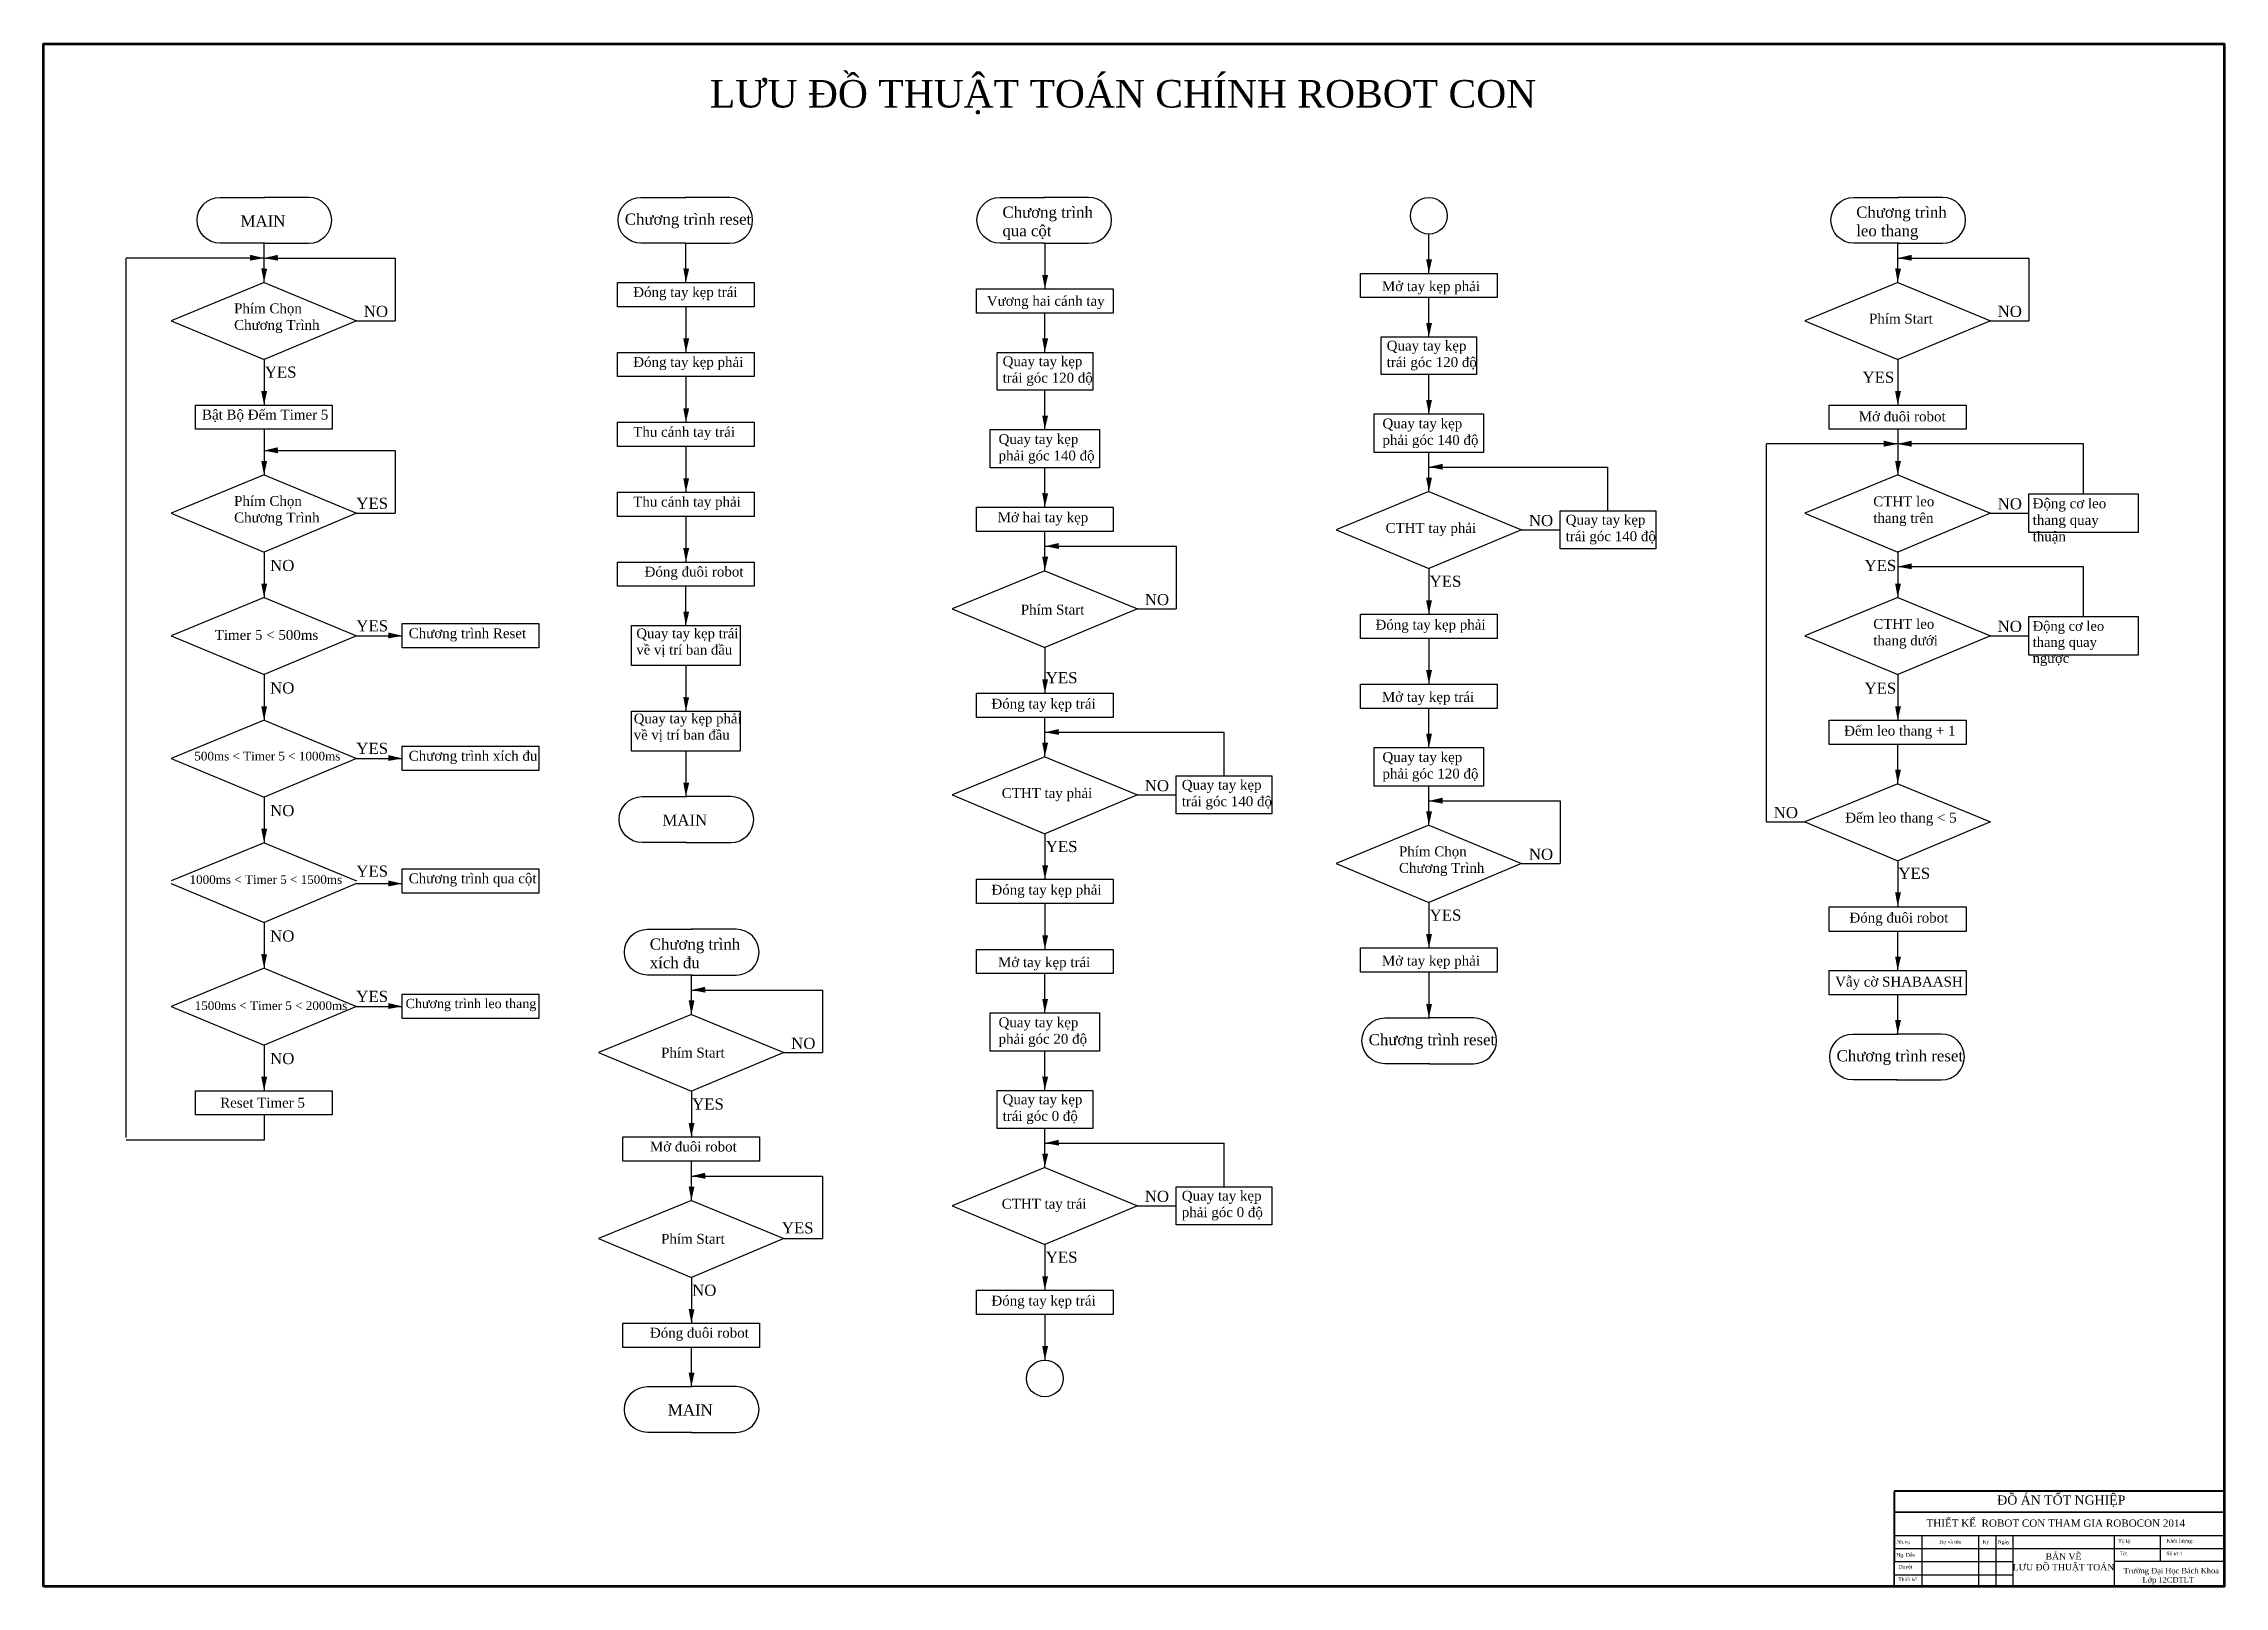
# Model space of a CAD drawing. Header units: inches. Extents: x 10 to 2893, y 8 to 851.
# Drawn here: x 1704 to 2893, y 8 to 849 of the extents above; entities that cross this region are included whole.
import ezdxf

# ---------------------------------------------------------------- set-up
doc = ezdxf.new("R2010")
doc.units = ezdxf.units.IN
doc.header["$MEASUREMENT"] = 0
for name, color, linetype in [('DUONG BAO', 80, 'Continuous'), ('PARTS', 7, 'Continuous'), ('WIRE', 7, 'Continuous')]:
    doc.layers.add(name, color=color, linetype=linetype)
doc.layers.add('net dam', color=7, linetype='Continuous', lineweight=35)
doc.styles.add('Manh', font='times_0.ttf')

msp = doc.modelspace()

# ---------------------------------------------------------------- texts
at = {"layer": 'DUONG BAO', "color": 7, "style": 'Manh'}
for s, insert, char_height, width, attachment_point in [('\\pt255;L{\\fTimes New Roman|b0|i0|c163|p18;Ư}U {\\fTimes New Roman|b0|i0|c238|p18;Đ}Ồ THUẬT TOÁN CHÍNH ROBOT CON', (2067.1, 829.5), 15, 646.221, 1), ('MAIN', (1811.2, 755.7), 6.07, 460.858, 1), ('Chương trình reset', (2020.7, 756.7), 6.075, 460.858, 1), ('Chương trình qua cột', (2226.6, 760.5), 6.075, 52.333, 1), ('Chương trình leo thang', (2692.1, 760.5), 6.075, 52.333, 1), ('Đóng tay kẹp trái', (2025.3, 716.6), 5.4, 66.72, 1), ('Mở tay kẹp phải', (2433.5, 719.8), 5.4, 66.72, 1), ('Phím Chọn Chương Trình', (1807.7, 707.7), 5.4, 60.639, 1), ('NO', (1878.4, 706.4), 6.07, 460.858, 1), ('Vương hai cánh tay', (2218.1, 711.8), 5.4, 66.72, 1), ('Phím Start', (2699.1, 702.1), 5.4, 60.639, 1), ('NO', (2769.2, 706.4), 6.07, 460.858, 1), ('Đóng tay kẹp phải', (2025.3, 678.5), 5.4, 66.72, 1), ('Quay tay kẹp trái góc 120 độ', (2226.7, 678.9), 5.4, 52.376, 1), ('Quay tay kẹp trái góc 120 độ', (2436.1, 687.4), 5.4, 52.376, 1), ('YES', (1824.4, 673.3), 6.07, 460.858, 1), ('YES', (2695.5, 670.5), 6.07, 460.858, 1), ('Bật Bộ Đếm Timer 5', (1790.2, 649.8), 5.4, 66.72, 1), ('Quay tay kẹp phải góc 140 độ', (2433.8, 645), 5.4, 53.895, 1), ('Mở đuôi robot', (2693.5, 648.8), 5.4, 70.148, 1), ('Thu cánh tay trái', (2025.3, 640.4), 5.4, 66.72, 1), ('Quay tay kẹp phải góc 140 độ', (2224.5, 636.5), 5.4, 53.895, 1), ('Phím Chọn Chương Trình', (1807.7, 602.7), 5.4, 60.639, 1), ('YES', (1874.3, 601.8), 6.07, 460.858, 1), ('Thu cánh tay phải', (2025.3, 602.3), 5.4, 66.72, 1), ('CTHT leo thang trên', (2701.4, 602.5), 5.4, 51.796, 1), ('NO', (2769.2, 601.5), 6.07, 460.858, 1), ('Động cơ leo thang quay thuận', (2788.3, 601.4), 5.4, 55.493, 1), ('Mở hai tay kẹp', (2224, 593.8), 5.4, 66.72, 1), ('CTHT tay phải', (2435.5, 588), 5.4, 60.639, 1), ('NO', (2513.6, 592.4), 6.07, 460.858, 1), ('Quay tay kẹp trái góc 140 độ', (2533.7, 592.5), 5.4, 52.376, 1), ('NO', (1827.3, 567.9), 6.07, 460.858, 1), ('Đóng đuôi robot', (2031.5, 564.2), 5.4, 66.72, 1), ('YES', (2459.5, 559.3), 6.07, 460.858, 1), ('YES', (2696.6, 567.9), 6.07, 460.858, 1), ('NO', (2304.2, 549.3), 6.07, 460.858, 1), ('YES', (1874.3, 535), 6.07, 460.858, 1), ('Phím Start', (2236.6, 543.5), 5.4, 60.639, 1), ('Đóng tay kẹp phải', (2430, 535.3), 5.4, 77.207, 1), ('CTHT leo thang dưới', (2701.4, 535.7), 5.4, 51.796, 1), ('Timer 5 < 500ms', (1797.1, 529.7), 5.4, 60.639, 1), ('Chương trình Reset', (1902.9, 530.6), 5.4, 66.72, 1), ('Quay tay kẹp trái về vị trí ban đầu', (2027, 530.5), 5.325, 59.896, 1), ('NO', (2769.2, 534.7), 6.07, 460.858, 1), ('Động cơ leo thang quay ngược', (2788.3, 534.5), 5.25, 56.331, 1), ('NO', (1827.3, 501.1), 6.07, 460.858, 1), ('YES', (2250.2, 506.7), 6.07, 460.858, 1), ('YES', (2696.6, 501), 6.07, 460.858, 1), ('Đóng tay kẹp trái', (2220.6, 492.2), 5.4, 70.148, 1), ('Mở tay kẹp trái', (2433.5, 495.9), 5.4, 66.72, 1), ('Quay tay kẹp phải về vị trí ban đầu', (2025.6, 484.1), 5.325, 59.896, 1), ('Đếm leo thang + 1', (2685.5, 477.5), 5.4, 70.148, 1), ('YES', (1874.3, 468.2), 6.07, 460.858, 1), ('Chương trình xích đu', (1902.9, 463.8), 5.4, 71.211, 1), ('500ms < Timer 5 < 1000ms', (1786, 463.3), 4.725, 97.271, 1), ('Quay tay kẹp phải góc 120 độ', (2433.8, 463.1), 5.4, 53.895, 1), ('CTHT tay phải', (2226.2, 443.5), 5.4, 60.639, 1), ('NO', (2304.2, 447.9), 6.07, 460.858, 1), ('Quay tay kẹp trái góc 140 độ', (2324.4, 448), 5.4, 52.376, 1), ('NO', (1827.3, 434.3), 6.07, 460.858, 1), ('MAIN', (2041.2, 429.1), 6.07, 460.858, 1), ('NO', (2647.1, 433.2), 6.07, 460.858, 1), ('Đếm leo thang < 5', (2686.1, 430.1), 5.4, 60.639, 1), ('YES', (2250.2, 414.7), 6.07, 460.858, 1), ('Phím Chọn Chương Trình', (2442.8, 411.7), 5.4, 60.639, 1), ('NO', (2513.6, 410.5), 6.07, 460.858, 1), ('1000ms < Timer 5 < 1500ms', (1783.4, 396), 4.725, 97.271, 1), ('YES', (1874.3, 401.3), 6.07, 460.858, 1), ('Chương trình qua cột', (1902.9, 397), 5.4, 71.556, 1), ('YES', (2715.1, 400.1), 6.07, 460.858, 1), ('Đóng tay kẹp phải', (2220.6, 390.8), 5.4, 77.207, 1), ('YES', (2459.5, 377.3), 6.07, 460.858, 1), ('Đóng đuôi robot', (2688.4, 375.6), 5.4, 70.148, 1), ('NO', (1827.3, 365.9), 6.07, 460.858, 1), ('Chương trình xích đu', (2034.3, 361.5), 6.075, 52.333, 1), ('Mở tay kẹp trái', (2224.2, 351.3), 5.4, 66.72, 1), ('Mở tay kẹp phải', (2433.5, 352.1), 5.4, 66.72, 1), ('YES', (1874.3, 333), 6.07, 460.858, 1), ('Vẫy cờ SHABAASH', (2680.6, 340.7), 5.4, 70.148, 1), ('1500ms < Timer 5 < 2000ms', (1786.2, 327.3), 4.725, 97.271, 1), ('Chương trình leo thang', (1901.2, 328.6), 5.062, 75.233, 1), ('Quay tay kẹp phải góc 20 độ', (2224.5, 318.5), 5.4, 53.895, 1), ('Chương trình reset', (2426.3, 309.4), 6.075, 460.858, 1), ('NO', (1827.3, 299.1), 6.07, 460.858, 1), ('Phím Start', (2040.5, 302), 5.4, 60.639, 1), ('NO', (2111.4, 307.4), 6.07, 460.858, 1), ('Chương trình reset', (2681.4, 300.6), 6.075, 460.858, 1), ('Reset Timer 5', (1800.1, 274.7), 5.4, 66.72, 1), ('YES', (2057.4, 274.3), 6.07, 460.858, 1), ('Quay tay kẹp trái góc 0 độ', (2226.7, 276.5), 5.4, 52.376, 1), ('Mở đuôi robot', (2034.4, 250.8), 5.4, 66.72, 1), ('CTHT tay trái', (2226.2, 219.6), 5.4, 60.639, 1), ('NO', (2304.2, 224), 6.07, 460.858, 1), ('Quay tay kẹp phải góc 0 độ', (2324.4, 224), 5.4, 52.376, 1), ('YES', (2106.3, 206.8), 6.07, 460.858, 1), ('Phím Start', (2040.5, 200.5), 5.4, 60.639, 1), ('YES', (2250.2, 190.8), 6.07, 460.858, 1), ('NO', (2057.4, 172.8), 6.07, 460.858, 1), ('Đóng tay kẹp trái', (2220.6, 166.8), 5.4, 70.148, 1), ('Đóng đuôi robot', (2034.4, 149.3), 5.4, 66.72, 1), ('MAIN', (2044.2, 107.5), 6.07, 460.858, 1), ('{\\fTimes New Roman|b0|i0|c238|p18;Đ}Ồ ÁN TỐT NGHIỆP', (2769, 57.9), 5, 135.43, 1), ('THIẾT KẾ  ROBOT CON THAM GIA ROBOCON 2014', (2730.4, 44.8), 4, 173.157, 1), ('Nh.vụ', (2713.9, 33.7), 2, 35.023, 1), ('Hg. Dẫn ', (2713.9, 26.5), 2, 35.023, 1), ('Họ và tên', (2737.4, 33.7), 2, 35.023, 1), ('Ký', (2760.9, 33.7), 2, 35.023, 1), ('Ngày', (2769.2, 33.7), 2, 35.023, 1), ('BẢN VẼ \\PL{\\fTimes New Roman|b0|i0|c163|p18;Ư}U {\\fTimes New Roman|b0|i0|c238|p18;Đ}Ồ THUẬT TOÁN', (2805.1, 26.4), 3.5, 56, 2), ('^ITỷ lệ:  ', (2827, 33.9), 2, 29.039, 1), ('Tờ:', (2835.8, 27.2), 2, 35.023, 1), ('Khối l{\\fTimes New Roman|b0|i0|c163|p18;ư}ợng:', (2861.2, 34.2), 2, 35.023, 1), ('Số tờ:1', (2861.2, 27.2), 2, 35.023, 1), ('Thiết kế', (2715, 13.2), 2, 35.023, 1), ('Duyệt', (2715.2, 20), 2, 35.023, 1), ('Tr{\\fTimes New Roman|b0|i0|c163|p18;ư}ờng {\\fTimes New Roman|b0|i0|c238|p18;Đ}ại Học Bách Khoa\\P         Lớp 12CDTLT', (2837.9, 18.4), 3, 250.195, 1)]:
    msp.add_mtext(s, dxfattribs=dict(at, insert=insert, char_height=char_height, width=width, attachment_point=attachment_point))

# ---------------------------------------------------------------- blocks, each defined once
blk = doc.blocks.new('dfasd')
at = {"layer": 'WIRE'}
for points in [[(9671.8, 757.21), (9659.71, 757.21, -1), (9659.71, 769.55)], [(9671.53, 757.21), (9683.61, 757.21, 1), (9683.61, 769.55)]]:
    blk.add_lwpolyline(points, format="xyb", dxfattribs=at)
for points in [[(9659.71, 769.55), (9671.8, 769.55)], [(9683.61, 769.55), (9671.53, 769.55)]]:
    blk.add_lwpolyline(points, dxfattribs=at)

# ---------------------------------------------------------------- linework, layer by layer
for p, q in [((2249.7, 740.5), (2249.7, 715.6)), ((1748.8, 253), (1748.8, 732.4)), ((1824, 732.4), (1748.8, 732.4)), ((1824, 732.4), (1895.5, 732.4)), ((1895.5, 732.4), (1895.5, 698.3)), ((2714.7, 732.4), (2786.3, 732.4)), ((2786.3, 732.4), (2786.3, 698.3)), ((2054, 705.9), (2054, 681)), ((1874.5, 698.3), (1895.5, 698.3)), ((2765.3, 698.3), (2786.3, 698.3)), ((1824, 677.2), (1824, 652.3)), ((2054, 667.8), (2054, 642.9)), ((2714.7, 677.2), (2714.7, 652.3)), ((1824, 639.1), (1824, 614.2)), ((2643.1, 425.1), (2643.1, 631.1)), ((2714.7, 631.1), (2643.1, 631.1)), ((2714.7, 639.1), (2714.7, 614.2)), ((2816.1, 631.1), (2714.7, 631.1)), ((2816.1, 603.9), (2816.1, 631.1)), ((1824, 627.5), (1895.5, 627.5)), ((1895.5, 627.5), (1895.5, 593.4)), ((2054, 629.7), (2054, 604.8)), ((2459.1, 618.5), (2556.7, 618.5)), ((2556.7, 594.6), (2556.7, 618.5)), ((1874.5, 593.4), (1895.5, 593.4)), ((2054, 591.6), (2054, 566.7)), ((2509.6, 584.3), (2530.6, 584.3)), ((2765.3, 593.4), (2786.3, 593.4)), ((1824, 572.2), (1824, 547.4)), ((2249.7, 575.3), (2321.3, 575.3)), ((2321.3, 575.3), (2321.3, 541.2)), ((2714.7, 572.2), (2714.7, 547.4)), ((2459.1, 563.2), (2459.1, 538.3)), ((2816.1, 564.2), (2714.7, 564.2)), ((2816.1, 537), (2816.1, 564.2)), ((2300.3, 541.2), (2321.3, 541.2)), ((1874.5, 526.5), (1899.4, 526.5)), ((2459.1, 525.1), (2459.1, 500.2)), ((2765.3, 526.5), (2786.3, 526.5)), ((2249.7, 520.1), (2249.7, 495.2)), ((1824, 505.4), (1824, 480.5)), ((2054, 510.3), (2054, 485.5)), ((2714.7, 505.4), (2714.7, 480.5)), ((2054, 463.7), (2054, 438.9)), ((2249.7, 473.9), (2347.4, 473.9)), ((2347.4, 450.1), (2347.4, 473.9)), ((1874.5, 459.7), (1899.4, 459.7)), ((1824, 438.6), (1824, 413.7)), ((2300.3, 439.8), (2321.3, 439.8)), ((2459.1, 436.5), (2530.6, 436.5)), ((2530.6, 436.5), (2530.6, 402.4)), ((2249.7, 418.6), (2249.7, 393.8)), ((2643.1, 425.1), (2664.1, 425.1)), ((2509.6, 402.4), (2530.6, 402.4)), ((2714.7, 403.9), (2714.7, 379.1)), ((1874.5, 391.4), (1899.4, 391.4)), ((2249.7, 380.5), (2249.7, 355.6)), ((2459.1, 381.2), (2459.1, 356.4)), ((1824, 370.2), (1824, 345.4)), ((2057, 333.4), (2128.5, 333.4)), ((2128.5, 333.4), (2128.5, 299.3)), ((2459.1, 343.1), (2459.1, 318.3)), ((1874.5, 324.5), (1899.4, 324.5)), ((1824, 303.4), (1824, 278.5)), ((2107.5, 299.3), (2128.5, 299.3)), ((2057, 278.2), (2057, 253.3)), ((1824, 265.3), (1824, 251.5)), ((1824, 251.5), (1748.8, 251.5)), ((2249.7, 250), (2347.4, 250)), ((2347.4, 226.1), (2347.4, 250)), ((2057, 232), (2128.5, 232)), ((2128.5, 232), (2128.5, 197.9)), ((2300.3, 215.8), (2321.3, 215.8)), ((2107.5, 197.9), (2128.5, 197.9)), ((2249.7, 194.7), (2249.7, 169.8)), ((2057, 176.7), (2057, 151.9)), ((2249.7, 156.6), (2249.7, 131.7))]:
    msp.add_line(p, q)
for points in [[(2016.7, 719.1), (2091.3, 719.1), (2091.3, 705.9), (2016.7, 705.9)], [(2212.5, 715.6), (2287, 715.6), (2287, 702.4), (2212.5, 702.4)], [(2421.8, 724.1), (2496.3, 724.1), (2496.3, 710.9), (2421.8, 710.9)], [(2016.7, 681), (2091.3, 681), (2091.3, 667.8), (2016.7, 667.8)], [(2223.7, 681), (2275.8, 681), (2275.8, 660.4), (2223.7, 660.4)], [(2433, 689.5), (2485.1, 689.5), (2485.1, 668.9), (2433, 668.9)], [(1786.7, 652.3), (1861.2, 652.3), (1861.2, 639.1), (1786.7, 639.1)], [(2016.7, 642.9), (2091.3, 642.9), (2091.3, 629.7), (2016.7, 629.7)], [(2429.3, 647.5), (2488.9, 647.5), (2488.9, 626.5), (2429.3, 626.5)], [(2677.4, 652.3), (2752, 652.3), (2752, 639.1), (2677.4, 639.1)], [(2219.9, 639), (2279.5, 639), (2279.5, 618), (2219.9, 618)], [(2016.7, 604.8), (2091.3, 604.8), (2091.3, 591.6), (2016.7, 591.6)], [(2212.5, 596.7), (2287, 596.7), (2287, 583.4), (2212.5, 583.4)], [(2530.6, 594.6), (2582.8, 594.6), (2582.8, 574), (2530.6, 574)], [(2786.3, 603.9), (2845.9, 603.9), (2845.9, 582.9), (2786.3, 582.9)], [(2016.7, 566.7), (2091.3, 566.7), (2091.3, 553.5), (2016.7, 553.5)], [(2421.8, 538.3), (2496.3, 538.3), (2496.3, 525.1), (2421.8, 525.1)], [(2786.3, 537), (2845.9, 537), (2845.9, 516), (2786.3, 516)], [(1899.4, 533.2), (1973.9, 533.2), (1973.9, 519.9), (1899.4, 519.9)], [(2024.4, 532.1), (2083.6, 532.1), (2083.6, 510.3), (2024.4, 510.3)], [(2421.8, 500.2), (2496.3, 500.2), (2496.3, 486.9), (2421.8, 486.9)], [(2212.5, 495.2), (2287, 495.2), (2287, 482), (2212.5, 482)], [(2024.4, 485.5), (2083.6, 485.5), (2083.6, 463.7), (2024.4, 463.7)], [(2677.4, 480.5), (2752, 480.5), (2752, 467.3), (2677.4, 467.3)], [(1899.4, 466.3), (1973.9, 466.3), (1973.9, 453.1), (1899.4, 453.1)], [(2429.3, 465.6), (2488.9, 465.6), (2488.9, 444.6), (2429.3, 444.6)], [(2321.3, 450.1), (2373.4, 450.1), (2373.4, 429.4), (2321.3, 429.4)], [(1899.4, 399.5), (1973.9, 399.5), (1973.9, 386.2), (1899.4, 386.2)], [(2212.5, 393.8), (2287, 393.8), (2287, 380.5), (2212.5, 380.5)], [(2677.4, 378.7), (2752, 378.7), (2752, 365.4), (2677.4, 365.4)], [(2212.5, 355.6), (2287, 355.6), (2287, 342.4), (2212.5, 342.4)], [(2421.8, 356.4), (2496.3, 356.4), (2496.3, 343.1), (2421.8, 343.1)], [(2677.4, 344.1), (2752, 344.1), (2752, 330.8), (2677.4, 330.8)], [(1899.4, 331.2), (1973.9, 331.2), (1973.9, 317.9), (1899.4, 317.9)], [(2219.9, 321), (2279.5, 321), (2279.5, 300), (2219.9, 300)], [(1786.7, 278.5), (1861.2, 278.5), (1861.2, 265.3), (1786.7, 265.3)], [(2223.7, 278.7), (2275.8, 278.7), (2275.8, 258), (2223.7, 258)], [(2019.7, 253.3), (2094.2, 253.3), (2094.2, 240.1), (2019.7, 240.1)], [(2321.3, 226.1), (2373.4, 226.1), (2373.4, 205.5), (2321.3, 205.5)], [(2212.5, 169.8), (2287, 169.8), (2287, 156.6), (2212.5, 156.6)], [(2019.7, 151.9), (2094.2, 151.9), (2094.2, 138.6), (2019.7, 138.6)]]:
    msp.add_lwpolyline(points, close=True)
for centre in [(2459.1, 755.5), (2249.7, 121.7)]:
    msp.add_circle(centre, 10)
at = {"layer": 'DUONG BAO', "color": 7, "lineweight": 40}
for p, q in [((2712.8, 60.4), (2892.8, 60.4)), ((2712.8, 60), (2712.8, 22))]:
    msp.add_line(p, q, dxfattribs=at)
at = {"layer": 'DUONG BAO', "color": 7}
for p, q in [((2892.8, 60.5), (2892.8, 8.3)), ((2712.8, 36), (2892.8, 36)), ((2727.8, 36), (2727.8, 22)), ((2758.7, 36), (2758.7, 22)), ((2768.2, 36), (2768.2, 22)), ((2777.5, 36), (2777.5, 22)), ((2832.8, 36), (2832.8, 22)), ((2857.8, 36), (2857.8, 22)), ((2712.8, 29), (2777.5, 29)), ((2712.8, 29), (2777.5, 29)), ((2712.8, 29), (2892.8, 29)), ((2777.5, 29), (2777.5, 22)), ((2832.8, 29), (2832.8, 22)), ((2712.8, 21.9), (2777.5, 21.9)), ((2712.8, 14.7), (2777.5, 14.7)), ((2727.8, 22), (2727.8, 8.3)), ((2758.7, 22), (2758.7, 8.3)), ((2768.2, 22), (2768.2, 8.3)), ((2777.5, 22), (2777.5, 8.3)), ((2777.5, 19.1), (2777.5, 8.3)), ((2832.8, 22), (2832.8, 8.3)), ((2832.8, 22), (2892.8, 22)), ((2832.8, 19.1), (2832.8, 8.3)), ((2892.8, 8.3), (2712.8, 8.3))]:
    msp.add_line(p, q, dxfattribs=at)
for points in [[(1816.3, 731), (1816.4, 734.2), (1824, 732.4)], [(1822.5, 726.8), (1825.7, 726.7), (1824, 719.1)], [(1831.6, 731), (1831.5, 734.2), (1824, 732.4)], [(2052.6, 726.8), (2055.8, 726.7), (2054, 719.1)], [(2457.6, 731.7), (2460.8, 731.7), (2459.1, 724.1)], [(2713.3, 726.8), (2716.5, 726.7), (2714.7, 719.1)], [(2722.3, 731), (2722.3, 734.2), (2714.7, 732.4)], [(2248.3, 723.3), (2251.5, 723.2), (2249.7, 715.6)], [(2457.6, 697.1), (2460.8, 697.1), (2459.1, 689.5)], [(2052.6, 688.6), (2055.8, 688.6), (2054, 681)], [(2248.3, 688.6), (2251.5, 688.6), (2249.7, 681)], [(1822.5, 659.9), (1825.7, 659.9), (1824, 652.3)], [(2457.6, 655.1), (2460.8, 655.1), (2459.1, 647.5)], [(2713.3, 659.9), (2716.5, 659.9), (2714.7, 652.3)], [(2052.6, 650.5), (2055.8, 650.5), (2054, 642.9)], [(2248.3, 646.6), (2251.5, 646.6), (2249.7, 639)], [(2707.1, 629.6), (2707.1, 632.9), (2714.7, 631.1)], [(2722.3, 629.6), (2722.3, 632.9), (2714.7, 631.1)], [(1822.5, 621.8), (1825.7, 621.8), (1824, 614.2)], [(1831.6, 626), (1831.5, 629.3), (1824, 627.5)], [(2466.7, 617.1), (2466.6, 620.3), (2459.1, 618.5)], [(2713.3, 621.8), (2716.5, 621.8), (2714.7, 614.2)], [(2052.6, 612.4), (2055.8, 612.4), (2054, 604.8)], [(2457.6, 612.7), (2460.8, 612.7), (2459.1, 605.1)], [(2248.3, 604.3), (2251.5, 604.2), (2249.7, 596.7)], [(2052.6, 574.3), (2055.8, 574.3), (2054, 566.7)], [(2257.4, 573.9), (2257.3, 577.1), (2249.7, 575.3)], [(2248.3, 569.7), (2251.5, 569.6), (2249.7, 562)], [(2722.3, 562.8), (2722.3, 566), (2714.7, 564.2)], [(1822.5, 555), (1825.7, 554.9), (1824, 547.4)], [(2713.3, 555), (2716.5, 554.9), (2714.7, 547.4)], [(2052.6, 539.7), (2055.8, 539.7), (2054, 532.1)], [(2457.6, 545.9), (2460.8, 545.9), (2459.1, 538.3)], [(1891.8, 525.1), (1891.8, 528.3), (1899.4, 526.5)], [(2248.3, 502.8), (2251.5, 502.8), (2249.7, 495.2)], [(2457.6, 507.8), (2460.8, 507.8), (2459.1, 500.2)], [(1822.5, 488.1), (1825.7, 488.1), (1824, 480.5)], [(2052.6, 493.1), (2055.8, 493), (2054, 485.5)], [(2713.3, 488.1), (2716.5, 488.1), (2714.7, 480.5)], [(2257.4, 472.5), (2257.3, 475.7), (2249.7, 473.9)], [(2248.3, 468.2), (2251.5, 468.2), (2249.7, 460.6)], [(2457.6, 473.2), (2460.8, 473.1), (2459.1, 465.6)], [(1891.8, 458.3), (1891.8, 461.5), (1899.4, 459.7)], [(2713.3, 453.5), (2716.5, 453.5), (2714.7, 445.9)], [(2052.6, 446.5), (2055.8, 446.4), (2054, 438.9)], [(2457.6, 430.8), (2460.8, 430.8), (2459.1, 423.2)], [(2466.7, 435), (2466.6, 438.3), (2459.1, 436.5)], [(1822.5, 421.3), (1825.7, 421.3), (1824, 413.7)], [(1891.8, 389.9), (1891.8, 393.1), (1899.4, 391.4)], [(2248.3, 401.4), (2251.5, 401.3), (2249.7, 393.8)], [(2713.3, 386.7), (2716.5, 386.6), (2714.7, 379.1)], [(2248.3, 363.3), (2251.5, 363.2), (2249.7, 355.6)], [(2457.6, 364), (2460.8, 363.9), (2459.1, 356.4)], [(1822.5, 353), (1825.7, 352.9), (1824, 345.4)], [(2713.3, 351.7), (2716.5, 351.6), (2714.7, 344.1)], [(2064.6, 332), (2064.5, 335.2), (2057, 333.4)], [(1891.8, 323.1), (1891.8, 326.3), (1899.4, 324.5)], [(2055.5, 327.8), (2058.7, 327.7), (2057, 320.1)], [(2248.3, 328.6), (2251.5, 328.6), (2249.7, 321)], [(2457.6, 325.9), (2460.8, 325.8), (2459.1, 318.3)], [(2713.3, 317.1), (2716.5, 317), (2714.7, 309.4)], [(1822.5, 286.1), (1825.7, 286.1), (1824, 278.5)], [(2248.3, 286.3), (2251.5, 286.2), (2249.7, 278.7)], [(2055.5, 260.9), (2058.7, 260.9), (2057, 253.3)], [(2257.4, 248.6), (2257.3, 251.8), (2249.7, 250)], [(2248.3, 244.3), (2251.5, 244.2), (2249.7, 236.7)], [(2055.5, 226.3), (2058.7, 226.3), (2057, 218.7)], [(2064.6, 230.5), (2064.5, 233.8), (2057, 232)], [(2248.3, 177.4), (2251.5, 177.4), (2249.7, 169.8)], [(2055.5, 159.5), (2058.7, 159.4), (2057, 151.9)], [(2248.3, 139.3), (2251.5, 139.3), (2249.7, 131.7)], [(2055.5, 124.9), (2058.7, 124.8), (2057, 117.2)]]:
    msp.add_solid(points, dxfattribs=at)
at = {"layer": 'net dam'}
msp.add_line((2892.7, 48.8), (2713.5, 48.8), dxfattribs=at)
at = {"layer": 'net dam', "color": 7}
msp.add_line((2712.8, 22), (2712.8, 8.3), dxfattribs=at)
at = {"layer": 'net dam', "color": 7, "lineweight": 60}
msp.add_lwpolyline([(1703.8, 8.3), (1703.8, 849.3), (2892.8, 849.3), (2892.8, 8.3), (1703.8, 8.3)], close=True, dxfattribs=at)
at = {"layer": 'PARTS'}
for p, q in [((1824, 719.1), (1824, 740.5)), ((2054, 719.1), (2054, 740.5)), ((2459.1, 724.1), (2459.1, 745.5)), ((2714.7, 719.1), (2714.7, 740.5)), ((1824, 719.1), (1773.4, 698.3)), ((1824, 719.1), (1874.5, 698.3)), ((2714.7, 719.1), (2664.1, 698.3)), ((2714.7, 719.1), (2765.3, 698.3)), ((2249.7, 681), (2249.7, 702.4)), ((2459.1, 689.5), (2459.1, 710.9)), ((1773.4, 698.3), (1824, 677.2)), ((1874.5, 698.3), (1824, 677.2)), ((2664.1, 698.3), (2714.7, 677.2)), ((2765.3, 698.3), (2714.7, 677.2)), ((2459.1, 647.5), (2459.1, 668.9)), ((2249.7, 639), (2249.7, 660.4)), ((2459.1, 605.1), (2459.1, 626.5)), ((1824, 614.2), (1773.4, 593.4)), ((1824, 614.2), (1874.5, 593.4)), ((2249.7, 596.7), (2249.7, 618)), ((2714.7, 614.2), (2664.1, 593.4)), ((2714.7, 614.2), (2765.3, 593.4)), ((2459.1, 605.1), (2408.5, 584.3)), ((2459.1, 605.1), (2509.6, 584.3)), ((1773.4, 593.4), (1824, 572.2)), ((1874.5, 593.4), (1824, 572.2)), ((2249.7, 562), (2249.7, 583.4)), ((2408.5, 584.3), (2459.1, 563.2)), ((2509.6, 584.3), (2459.1, 563.2)), ((2664.1, 593.4), (2714.7, 572.2)), ((2765.3, 593.4), (2714.7, 572.2)), ((2249.7, 562), (2199.2, 541.2)), ((2249.7, 562), (2300.3, 541.2)), ((1824, 547.4), (1773.4, 526.5)), ((1824, 547.4), (1874.5, 526.5)), ((2054, 532.1), (2054, 553.5)), ((2714.7, 547.4), (2664.1, 526.5)), ((2714.7, 547.4), (2765.3, 526.5)), ((2199.2, 541.2), (2249.7, 520.1)), ((2300.3, 541.2), (2249.7, 520.1)), ((1773.4, 526.5), (1824, 505.4)), ((1874.5, 526.5), (1824, 505.4)), ((2664.1, 526.5), (2714.7, 505.4)), ((2765.3, 526.5), (2714.7, 505.4)), ((1824, 480.5), (1773.4, 459.7)), ((1824, 480.5), (1874.5, 459.7)), ((2249.7, 460.6), (2249.7, 482)), ((2459.1, 465.6), (2459.1, 486.9)), ((2714.7, 445.9), (2714.7, 467.3)), ((1773.4, 459.7), (1824, 438.6)), ((1874.5, 459.7), (1824, 438.6)), ((2249.7, 460.6), (2199.2, 439.8)), ((2249.7, 460.6), (2300.3, 439.8)), ((2459.1, 423.2), (2459.1, 444.6)), ((2714.7, 445.9), (2664.1, 425.1)), ((2714.7, 445.9), (2765.3, 425.1)), ((2199.2, 439.8), (2249.7, 418.6)), ((2300.3, 439.8), (2249.7, 418.6)), ((2459.1, 423.2), (2408.5, 402.4)), ((2459.1, 423.2), (2509.6, 402.4)), ((2664.1, 425.1), (2714.7, 403.9)), ((2765.3, 425.1), (2714.7, 403.9)), ((1824, 413.7), (1773.4, 392.9)), ((1824, 413.7), (1874.5, 392.9)), ((2408.5, 402.4), (2459.1, 381.2)), ((2509.6, 402.4), (2459.1, 381.2)), ((1773.4, 391.4), (1824, 370.2)), ((1874.5, 391.4), (1824, 370.2)), ((2714.7, 344.1), (2714.7, 365.4)), ((1824, 345.4), (1773.4, 324.5)), ((1824, 345.4), (1874.5, 324.5)), ((2057, 320.1), (2057, 341.5)), ((2249.7, 321), (2249.7, 342.4)), ((1773.4, 324.5), (1824, 303.4)), ((1874.5, 324.5), (1824, 303.4)), ((2714.7, 309.4), (2714.7, 330.8)), ((2057, 320.1), (2006.4, 299.3)), ((2057, 320.1), (2107.5, 299.3)), ((2006.4, 299.3), (2057, 278.2)), ((2107.5, 299.3), (2057, 278.2)), ((2249.7, 278.7), (2249.7, 300)), ((2249.7, 236.7), (2249.7, 258)), ((2057, 218.7), (2057, 240.1)), ((2249.7, 236.7), (2199.2, 215.8)), ((2249.7, 236.7), (2300.3, 215.8)), ((2057, 218.7), (2006.4, 197.9)), ((2057, 218.7), (2107.5, 197.9)), ((2199.2, 215.8), (2249.7, 194.7)), ((2300.3, 215.8), (2249.7, 194.7)), ((2006.4, 197.9), (2057, 176.7)), ((2107.5, 197.9), (2057, 176.7)), ((2057, 117.2), (2057, 138.6))]:
    msp.add_line(p, q, dxfattribs=at)

# ---------------------------------------------------------------- block references
at = {"layer": 'net dam', "yscale": 2.025000000000034, "zscale": 2.025}
for p, xscale in [((-17760.9, -792.8), 2.024999999999864), ((-17531.4, -792.8), 2.024999999999864), ((-17335.7, -792.8), 2.024999999999864), ((-16870.1, -792.8), 2.024999999999864), ((-17530.8, -1119.5), 2.024999999999864), ((-17527.9, -1191.8), 2.024999999999864), ((-17125.8, -1240.1), 2.024999999999636), ((-16870.7, -1248.9), 2.024999999999864), ((-17527.9, -1441.1), 2.024999999999864)]:
    msp.add_blockref('dfasd', p, dxfattribs=dict(at, xscale=xscale))

msp.set_redraw_order([(e.dxf.handle, doc.entitydb.next_handle()) for e in msp.query("TEXT MTEXT ATTDEF DIMENSION ARC_DIMENSION")])  # texts and dimensions are drawn at this point

doc.saveas('drawing.dxf')
